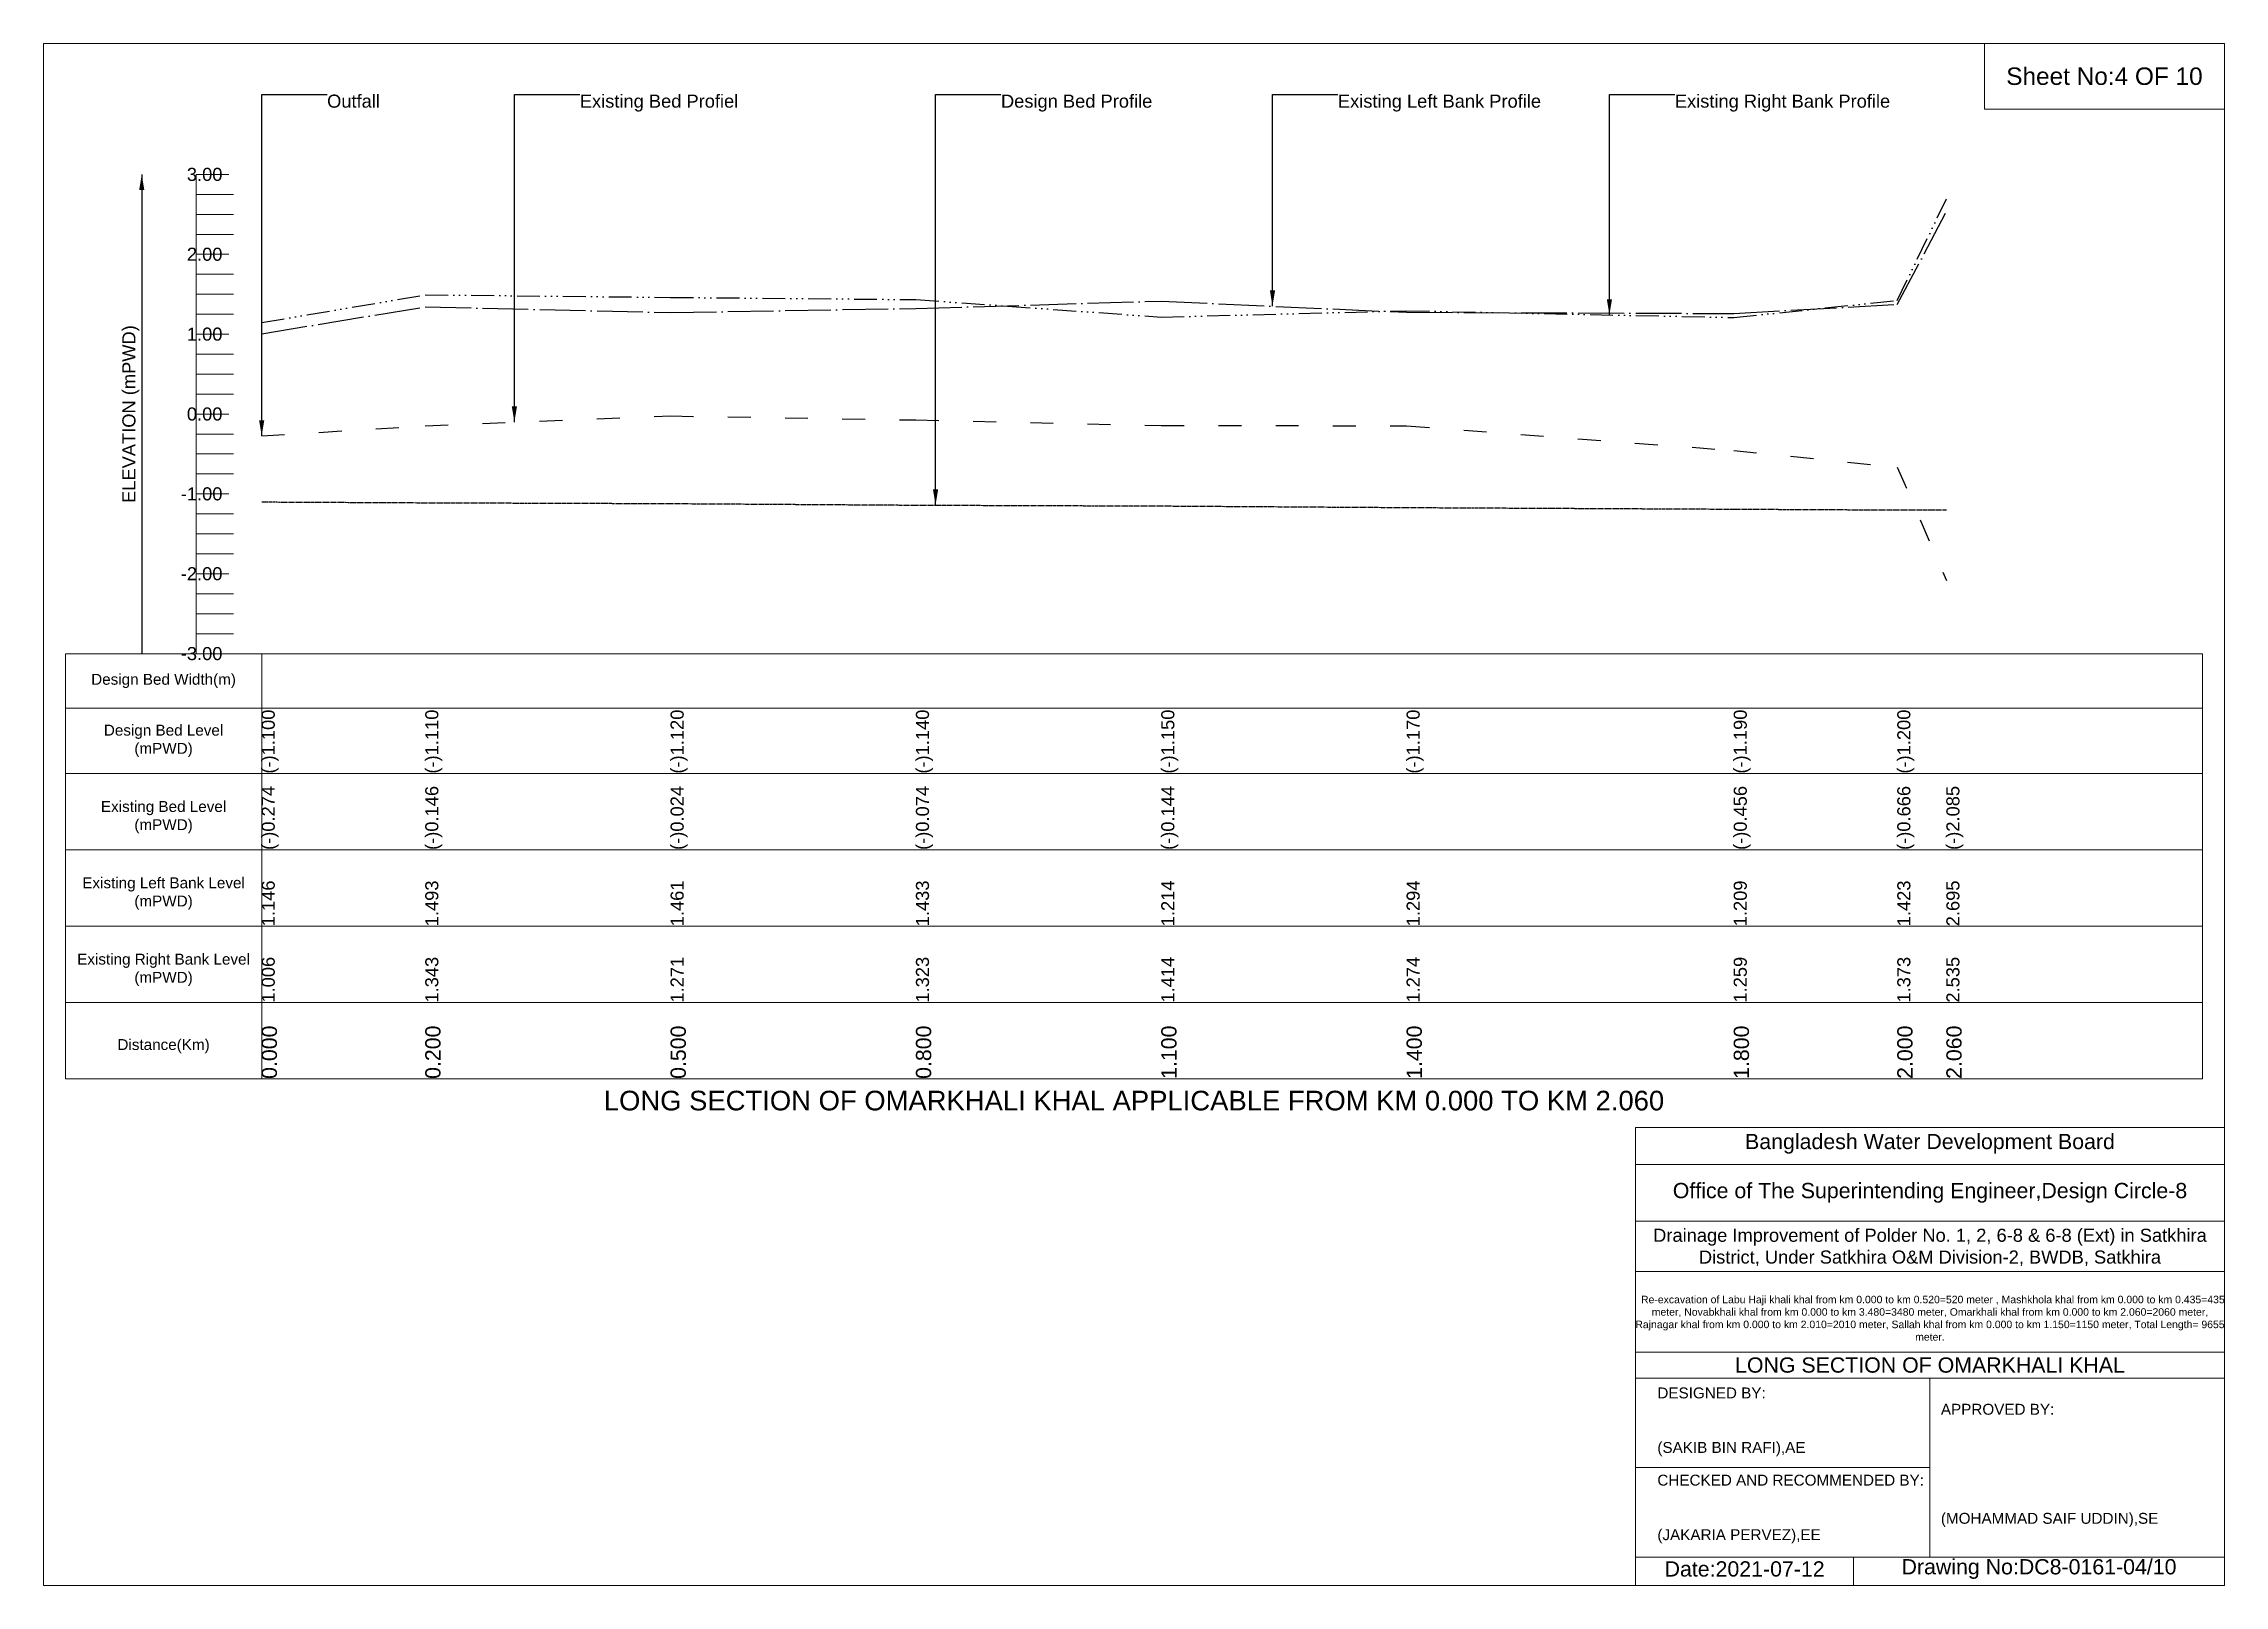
# Model space of a CAD drawing. Header units: inches. Extents: x 91000 to 648000, y -5656 to 141.
# Drawn here: x 400000 to 408000, y -5656 to 0 of the extents above; entities that cross this region are included whole.
import ezdxf

# ---------------------------------------------------------------- set-up
doc = ezdxf.new("R2010")
doc.units = ezdxf.units.IN
doc.header["$LTSCALE"] = 7
doc.header["$MEASUREMENT"] = 0
for name, pattern in [('ACAD_ISO03W100', [30, 12, -18]), ('ACAD_ISO04W100', [30, 24, -3, 0, -3]), ('ACAD_ISO14W100', [24, 12, -3, 0, -3, 0, -3, 0, -3]), ('CENTER', [2, 1.25, -0.25, 0.25, -0.25])]:
    doc.linetypes.add(name, pattern=pattern)
for name, color, linetype, lineweight in [('Cross Section Labels', 7, 'Continuous', 9), ('Design Bed Level Long Section', 7, 'CENTER', 25), ('Existing Bed Level for Long Section', 7, 'ACAD_ISO03W100', 25), ('Existing Left Bank of Long section', 7, 'ACAD_ISO04W100', 25), ('Existing Right Bank of Long Section', 7, 'ACAD_ISO14W100', 25), ('Long Section Border', 7, 'Continuous', 9), ('Long Section Labels', 7, 'Continuous', 9), ('Vscale for Long Section', 7, 'Continuous', 9)]:
    doc.layers.add(name, color=color, linetype=linetype, lineweight=lineweight)
doc.styles.get("Standard").update_dxf_attribs({"font": 'arial.ttf'})
doc.dimstyles.get("Standard").update_dxf_attribs({"dimtxt": 0.18, "dimasz": 0.18, "dimexe": 0.18, "dimexo": 0.0625, "dimgap": 0.09, "dimtad": 0, "dimtih": 1, "dimtoh": 1, "dimdec": 4, "dimzin": 0, "dimdsep": 46, "dimtxsty": 'Standard', "dimcen": 0.09, "dimadec": 0, "dimazin": 0, "dimtfac": 1, "dimtdec": 4, "dimtofl": 0, "dimtmove": 0, "dimatfit": 3, "dimfxl": 1, "dimtolj": 1, "dimtzin": 0, "dimarcsym": 0})

msp = doc.modelspace()

# ---------------------------------------------------------------- texts
at = {"layer": 'Cross Section Labels', "attachment_point": 5}
for s, insert, char_height in [('Sheet No:4 OF 10', (407560, -120), 64), ('Bangladesh Water Development Board', (406920, -4036), 56), ('Office of The Superintending Engineer,Design Circle-8', (406920, -4216), 56)]:
    msp.add_mtext(s, dxfattribs=dict(at, insert=insert, char_height=char_height))
at = {"layer": 'Cross Section Labels'}
for s, insert, char_height, width, attachment_point in [('Drainage Improvement of Polder No. 1, 2, 6-8 & 6-8 (Ext) in Satkhira District, Under Satkhira O&M Division-2, BWDB, Satkhira', (406920, -4416), 48, 2240, 5), ('  Re-excavation of Labu Haji khali khal from km 0.000 to km 0.520=520 meter , Mashkhola khal from km 0.000 to km 0.435=435 meter, Novabkhali khal from km 0.000 to km 3.480=3480 meter, Omarkhali khal from km 0.000 to km 2.060=2060 meter, Rajnagar khal from km 0.000 to km 2.010=2010 meter, Sallah khal from km 0.000 to km 1.150=1150 meter, Total Length= 9655 meter. ', (406920, -4676), 27.4148, 2160, 5), ('LONG SECTION OF OMARKHALI KHAL', (406920, -4848), 56, 2240, 5), ('DESIGNED BY:^J^J^J(SAKIB BIN RAFI),AE', (405920, -5056), 40, 1120, 4), ('APPROVED BY:^J^J^J^J^J^J(MOHAMMAD SAIF UDDIN),SE', (406960, -5216), 40, 1120, 4), ('CHECKED AND RECOMMENDED BY:^J^J^J(JAKARIA PERVEZ),EE', (405920, -5376), 40, 1120, 4), ('Date:2021-07-12', (406240, -5596), 56, 1120, 5), ('Drawing No:DC8-0161-04/10', (407320, -5596), 56, 1760, 5)]:
    msp.add_mtext(s, dxfattribs=dict(at, insert=insert, char_height=char_height, width=width, attachment_point=attachment_point))
at = {"layer": 'Long Section Border', "attachment_point": 5}
for s, insert, char_height in [('Design Bed Width(m)', (400440, -2338), 40), ('Design Bed Level^J(mPWD)', (400440, -2558), 40), ('Existing Bed Level^J(mPWD)', (400440, -2838), 40), ('Existing Left Bank Level^J(mPWD)', (400440, -3118), 40), ('Existing Right Bank Level^J(mPWD)', (400440, -3398), 40), ('Distance(Km)', (400440, -3678), 40), ('LONG SECTION OF OMARKHALI KHAL APPLICABLE FROM KM 0.000 TO KM 2.060', (404000, -3878), 72)]:
    msp.add_mtext(s, dxfattribs=dict(at, insert=insert, char_height=char_height))
at = {"layer": 'Long Section Labels', "char_height": 48, "attachment_point": 1}
for s, insert in [('Outfall', (401040, -187)), ('Existing Bed Profiel', (401967, -187)), ('Design Bed Profile', (403512, -187)), ('Existing Left Bank Profile', (404748, -187)), ('Existing Right Bank Profile', (405984, -187))]:
    msp.add_mtext(s, dxfattribs=dict(at, insert=insert))
at = {"layer": 'Vscale for Long Section', "char_height": 48, "attachment_point": 6}
for s, insert in [('3.00', (400656, -480)), ('2.00', (400656, -773)), ('1.00', (400656, -1066)), ('0.00', (400656, -1359)), ('-1.00', (400656, -1652)), ('-2.00', (400656, -1945)), ('-3.00', (400656, -2238))]:
    msp.add_mtext(s, dxfattribs=dict(at, insert=insert))
at = {"layer": 'Vscale for Long Section', "rotation": 90}
for s, insert, char_height, attachment_point in [('ELEVATION (mPWD)', (400320, -1359), 48, 5), ('(-)1.100', (400800, -2678), 48, 1), ('(-)1.110', (401400, -2678), 48, 1), ('(-)1.120', (402300, -2678), 48, 1), ('(-)1.140', (403200, -2678), 48, 1), ('(-)1.150', (404100, -2678), 48, 1), ('(-)1.170', (405000, -2678), 48, 1), ('(-)1.190', (406200, -2678), 48, 1), ('(-)1.200', (406800, -2678), 48, 1), ('(-)1.200', (406800, -2678), 48, 1), ('(-)0.274', (400800, -2958), 48, 1), ('(-)0.146', (401400, -2958), 48, 1), ('(-)0.146', (401400, -2958), 48, 1), ('(-)0.024', (402300, -2958), 48, 1), ('(-)0.074', (403200, -2958), 48, 1), ('(-)0.144', (404100, -2958), 48, 1), ('(-)0.456', (406200, -2958), 48, 1), ('(-)0.666', (406800, -2958), 48, 1), ('(-)2.085', (406980, -2958), 48, 1), ('1.146', (400800, -3238), 48, 1), ('1.493', (401400, -3238), 48, 1), ('1.461', (402300, -3238), 48, 1), ('1.433', (403200, -3238), 48, 1), ('1.214', (404100, -3238), 48, 1), ('1.294', (405000, -3238), 48, 1), ('1.209', (406200, -3238), 48, 1), ('1.423', (406800, -3238), 48, 1), ('2.695', (406980, -3238), 48, 1), ('1.006', (400800, -3518), 48, 1), ('1.343', (401400, -3518), 48, 1), ('1.271', (402300, -3518), 48, 1), ('1.323', (403200, -3518), 48, 1), ('1.414', (404100, -3518), 48, 1), ('1.274', (405000, -3518), 48, 1), ('1.259', (406200, -3518), 48, 1), ('1.373', (406800, -3518), 48, 1), ('2.535', (406980, -3518), 48, 1), ('0.000', (400800, -3798), 56, 1), ('0.200', (401400, -3798), 56, 1), ('0.500', (402300, -3798), 56, 1), ('0.800', (403200, -3798), 56, 1), ('1.100', (404100, -3798), 56, 1), ('1.400', (405000, -3798), 56, 1), ('1.800', (406200, -3798), 56, 1), ('2.000', (406800, -3798), 56, 1), ('2.060', (406980, -3798), 56, 1)]:
    msp.add_mtext(s, dxfattribs=dict(at, insert=insert, char_height=char_height, attachment_point=attachment_point))

# ---------------------------------------------------------------- linework, layer by layer
at = {"layer": 'Cross Section Labels'}
for points in [[(400000, 0), (408000, 0), (408000, -5656), (400000, -5656)], [(407120, 0), (408000, 0), (408000, -240), (407120, -240)]]:
    msp.add_lwpolyline(points, close=True, dxfattribs=at)
for points in [[(405840, -5656), (405840, -3976), (408000, -3976)], [(405840, -4112), (408000, -4112)], [(405840, -4320), (408000, -4320)], [(405840, -4504), (408000, -4504)], [(405840, -4800), (408000, -4800)], [(405840, -4896), (408000, -4896)], [(406920, -4896), (406920, -5552)], [(405840, -5224), (406920, -5224)], [(405840, -5552), (408000, -5552)], [(406640, -5552), (406640, -5656)]]:
    msp.add_lwpolyline(points, dxfattribs=at)
at = {"layer": 'Design Bed Level Long Section'}
msp.add_lwpolyline([(400800, -1681.3), (401400, -1684.2), (402300, -1687.2), (403200, -1693), (404100, -1696), (405000, -1701.8), (406200, -1707.7), (406800, -1710.6), (406980, -1710.6)], dxfattribs=at)
at = {"layer": 'Existing Bed Level for Long Section'}
msp.add_lwpolyline([(400800, -1439.3), (401400, -1401.8), (402300, -1366), (403200, -1380.7), (404100, -1401.2), (405000, -1401.8), (406200, -1492.6), (406800, -1554.1), (406980, -1969.9)], dxfattribs=at)
at = {"layer": 'Existing Left Bank of Long section'}
msp.add_lwpolyline([(400800, -1064.2), (401400, -965.5), (402300, -986.6), (403200, -971.4), (404100, -944.7), (405000, -985.7), (406200, -990.1), (406800, -956.7), (406980, -616.2)], dxfattribs=at)
at = {"layer": 'Existing Right Bank of Long Section'}
msp.add_lwpolyline([(400800, -1023.2), (401400, -921.6), (402300, -930.9), (403200, -939.1), (404100, -1003.3), (405000, -979.9), (406200, -1004.8), (406800, -942.1), (406980, -569.4)], dxfattribs=at)
at = {"layer": 'Long Section Border'}
msp.add_lwpolyline([(400080, -2238), (407920, -2238), (407920, -3798), (400080, -3798)], close=True, dxfattribs=at)
for points in [[(400800, -2238), (400800, -3798)], [(400080, -2438), (407920, -2438)], [(400080, -2678), (407920, -2678)], [(400080, -2958), (407920, -2958)], [(400080, -3238), (407920, -3238)], [(400080, -3518), (407920, -3518)]]:
    msp.add_lwpolyline(points, dxfattribs=at)
at = {"layer": 'Vscale for Long Section'}
for points in [[(400560, -2238), (400560, -1945), (400560, -1652), (400560, -1359), (400560, -1066), (400560, -773), (400560, -480)], [(400560, -480), (400680, -480)], [(400560, -553.2), (400696, -553.2)], [(400560, -626.5), (400696, -626.5)], [(400560, -699.8), (400696, -699.8)], [(400560, -773), (400680, -773)], [(400560, -846.2), (400696, -846.2)], [(400560, -919.5), (400696, -919.5)], [(400560, -992.8), (400696, -992.8)], [(400560, -1066), (400680, -1066)], [(400560, -1139.2), (400696, -1139.2)], [(400560, -1212.5), (400696, -1212.5)], [(400560, -1285.8), (400696, -1285.8)], [(400560, -1359), (400680, -1359)], [(400560, -1432.2), (400696, -1432.2)], [(400560, -1505.5), (400696, -1505.5)], [(400560, -1578.8), (400696, -1578.8)], [(400560, -1652), (400680, -1652)], [(400560, -1725.2), (400696, -1725.2)], [(400560, -1798.5), (400696, -1798.5)], [(400560, -1871.8), (400696, -1871.8)], [(400560, -1945), (400680, -1945)], [(400560, -2018.2), (400696, -2018.2)], [(400560, -2091.5), (400696, -2091.5)], [(400560, -2164.8), (400696, -2164.8)], [(400560, -2238), (400680, -2238)]]:
    msp.add_lwpolyline(points, dxfattribs=at)

msp.set_redraw_order([(e.dxf.handle, doc.entitydb.next_handle()) for e in msp.query("TEXT MTEXT ATTDEF DIMENSION ARC_DIMENSION")])  # texts and dimensions are drawn at this point

# ---------------------------------------------------------------- leaders
at = {"layer": 'Long Section Labels', "annotation_type": 0, "has_hookline": 1, "hookline_direction": 0}
for points, text_width in [([(400800, -1439.3), (400800, -187), (401039.9, -187)], 185.8), ([(401727, -1388.8), (401727, -187), (401966.9, -187)], 571.4), ([(403272, -1693.3), (403272, -187), (403511.9, -187)], 547.4), ([(404508, -963.3), (404508, -187), (404747.9, -187)], 737.4), ([(405744, -995.3), (405744, -187), (405983.9, -187)], 782)]:
    msp.add_leader(points, dimstyle='Standard', override={"dimasz": 57.6}, dxfattribs=dict(at, text_width=text_width))
at = {"layer": 'Vscale for Long Section'}
msp.add_leader([(400360, -480), (400360, -2238)], dimstyle='Standard', override={"dimasz": 57.6}, dxfattribs=at)

doc.saveas('drawing.dxf')
